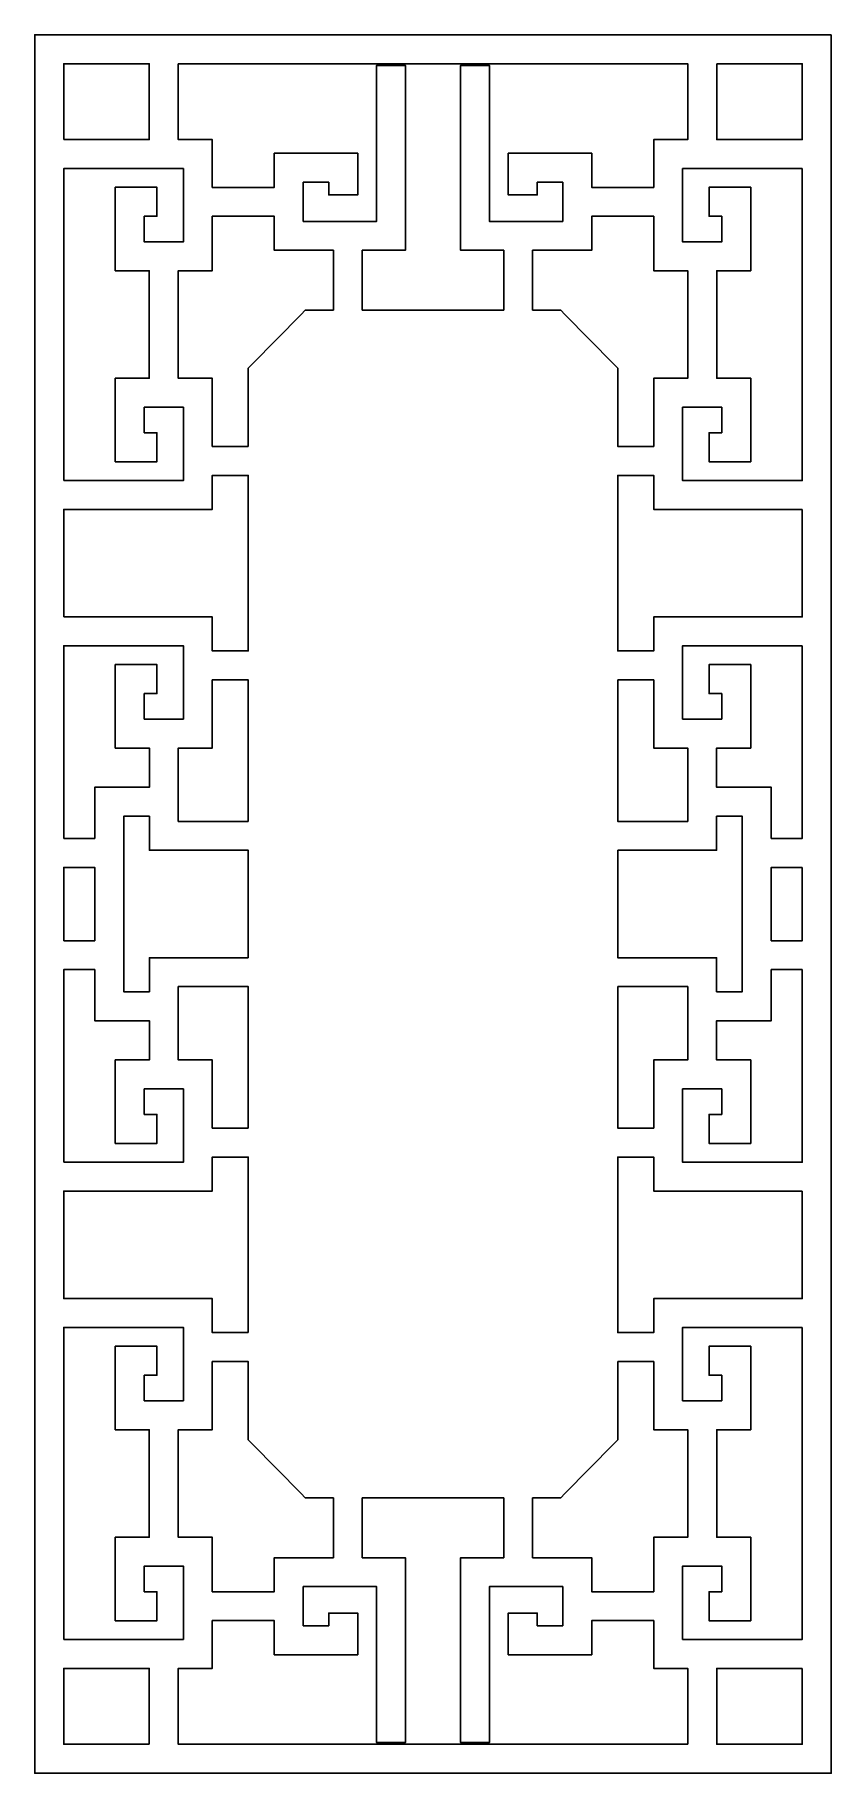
# Model space of a CAD drawing. Header units: centimetres. Extents: x 1.5 to 9.8, y -9 to 9.
import ezdxf

# ---------------------------------------------------------------- set-up
doc = ezdxf.new("R2010")
doc.units = ezdxf.units.CM
doc.header["$MEASUREMENT"] = 0
doc.layers.add('layer 1', color=7, linetype='Continuous')

msp = doc.modelspace()

# ---------------------------------------------------------------- linework, layer by layer
at = {"layer": 'layer 1', "color": 250}
for points, knots in [([(9.75096, 9.00077), (9.75096, 9.00077), (9.75096, 7.91474), (9.75096, 7.91474), (9.75096, 7.91474), (9.75096, 7.91474), (9.75096, 7.61589), (9.75096, 7.61589), (9.75096, 7.61589), (9.75096, 7.61589), (9.75096, 4.38518), (9.75096, 4.38518), (9.75096, 4.38518), (9.75096, 4.38518), (9.75096, 4.08634), (9.75096, 4.08634), (9.75096, 4.08634), (9.75096, 4.08634), (9.75096, 2.97335), (9.75096, 2.97335), (9.75096, 2.97335), (9.75096, 2.97335), (9.75096, 2.67451), (9.75096, 2.67451), (9.75096, 2.67451), (9.75096, 2.67451), (9.75096, -2.67396), (9.75096, -2.67396), (9.75096, -2.67396), (9.75096, -2.67396), (9.75096, -2.97281), (9.75096, -2.97281), (9.75096, -2.97281), (9.75096, -2.97281), (9.75096, -4.08579), (9.75096, -4.08579), (9.75096, -4.08579), (9.75096, -4.08579), (9.75096, -4.38464), (9.75096, -4.38464), (9.75096, -4.38464), (9.75096, -4.38464), (9.75096, -7.61535), (9.75096, -7.61535), (9.75096, -7.61535), (9.75096, -7.61535), (9.75096, -7.9142), (9.75096, -7.9142), (9.75096, -7.9142), (9.75096, -7.9142), (9.75096, -9.00021), (9.75096, -9.00021), (9.75096, -9.00021), (9.75096, -9.00021), (1.50051, -9.00021), (1.50051, -9.00021), (1.50051, -9.00021), (1.50051, -9.00021), (1.50051, 9.00077), (1.50051, 9.00077), (1.50051, 9.00077), (1.50051, 9.00077), (9.75096, 9.00077), (9.75096, 9.00077)], [0, 0, 0, 0, 0.05882353, 0.05882353, 0.05882353, 0.05882353, 0.11764706, 0.11764706, 0.11764706, 0.11764706, 0.17647059, 0.17647059, 0.17647059, 0.17647059, 0.23529412, 0.23529412, 0.23529412, 0.23529412, 0.29411765, 0.29411765, 0.29411765, 0.29411765, 0.35294118, 0.35294118, 0.35294118, 0.35294118, 0.41176471, 0.41176471, 0.41176471, 0.41176471, 0.47058824, 0.47058824, 0.47058824, 0.47058824, 0.52941176, 0.52941176, 0.52941176, 0.52941176, 0.58823529, 0.58823529, 0.58823529, 0.58823529, 0.64705882, 0.64705882, 0.64705882, 0.64705882, 0.70588235, 0.70588235, 0.70588235, 0.70588235, 0.76470588, 0.76470588, 0.76470588, 0.76470588, 0.82352941, 0.82352941, 0.82352941, 0.82352941, 0.88235294, 0.88235294, 0.88235294, 0.88235294, 1, 1, 1, 1]), ([(1.80053, 7.91476), (1.80053, 7.91476), (2.68735, 7.91476), (2.68735, 7.91476), (2.68735, 7.91476), (2.68735, 7.91476), (2.68735, 8.70076), (2.68735, 8.70076), (2.68735, 8.70076), (2.68735, 8.70076), (1.80053, 8.70076), (1.80053, 8.70076), (1.80053, 8.70076), (1.80053, 8.70076), (1.80053, 7.91476), (1.80053, 7.91476)], [0, 0, 0, 0, 0.2, 0.2, 0.2, 0.2, 0.4, 0.4, 0.4, 0.4, 0.6, 0.6, 0.6, 0.6, 1, 1, 1, 1]), ([(2.98737, 8.70076), (2.98737, 8.70076), (2.98737, 7.91476), (2.98737, 7.91476), (2.98737, 7.91476), (2.98737, 7.91476), (3.1903, 7.91476), (3.1903, 7.91476), (3.1903, 7.91476), (3.1903, 7.91476), (3.33971, 7.91476), (3.33971, 7.91476), (3.33971, 7.91476), (3.33971, 7.91476), (3.33972, 7.76534), (3.33972, 7.76534), (3.33972, 7.76534), (3.33972, 7.76534), (3.33972, 7.42063), (3.33972, 7.42063), (3.33972, 7.42063), (3.33972, 7.42063), (3.98152, 7.42063), (3.98152, 7.42063), (3.98152, 7.42063), (3.98152, 7.42063), (3.98152, 7.62416), (3.98152, 7.62416), (3.98152, 7.62416), (3.98152, 7.62416), (3.98152, 7.77417), (3.98152, 7.77417), (3.98152, 7.77417), (3.98152, 7.77417), (4.13153, 7.77417), (4.13153, 7.77417), (4.13153, 7.77417), (4.13153, 7.77417), (4.69627, 7.77417), (4.69627, 7.77417), (4.69627, 7.77417), (4.69627, 7.77417), (4.84628, 7.77417), (4.84628, 7.77417), (4.84628, 7.77417), (4.84628, 7.77417), (4.84628, 7.62416), (4.84628, 7.62416), (4.84628, 7.62416), (4.84628, 7.62416), (4.84628, 7.34179), (4.84628, 7.34179), (4.84628, 7.34179), (4.84628, 7.34179), (4.54626, 7.34179), (4.54626, 7.34179), (4.54626, 7.34179), (4.54626, 7.34179), (4.54626, 7.47415), (4.54626, 7.47415), (4.54626, 7.47415), (4.54626, 7.47415), (4.28154, 7.47415), (4.28154, 7.47415), (4.28154, 7.47415), (4.28154, 7.47415), (4.28154, 7.06767), (4.28154, 7.06767), (4.28154, 7.06767), (4.28154, 7.06767), (5.04099, 7.06767), (5.04099, 7.06767), (5.04099, 7.06767), (5.04099, 7.06767), (5.04098, 8.68305), (5.04098, 8.68305), (5.04098, 8.68305), (5.04098, 8.68305), (5.33983, 8.68305), (5.33983, 8.68305), (5.33983, 8.68305), (5.33983, 8.68305), (5.33983, 6.91825), (5.33983, 6.91825), (5.33983, 6.91825), (5.33983, 6.91825), (5.33983, 6.76883), (5.33983, 6.76883), (5.33983, 6.76883), (5.33983, 6.76883), (5.19041, 6.76883), (5.19041, 6.76883), (5.19041, 6.76883), (5.19041, 6.76883), (4.89275, 6.76883), (4.89275, 6.76883), (4.89275, 6.76883), (4.89275, 6.76883), (4.89276, 6.15061), (4.89276, 6.15061), (4.89276, 6.15061), (4.89276, 6.15061), (6.3587, 6.15061), (6.3587, 6.15061), (6.3587, 6.15061), (6.3587, 6.15061), (6.3587, 6.76883), (6.3587, 6.76883), (6.3587, 6.76883), (6.3587, 6.76883), (6.06105, 6.76883), (6.06105, 6.76883), (6.06105, 6.76883), (6.06105, 6.76883), (5.91162, 6.76883), (5.91162, 6.76883), (5.91162, 6.76883), (5.91162, 6.76883), (5.91163, 6.91825), (5.91163, 6.91825), (5.91163, 6.91825), (5.91163, 6.91825), (5.91163, 8.68305), (5.91163, 8.68305), (5.91163, 8.68305), (5.91163, 8.68305), (6.21048, 8.68305), (6.21048, 8.68305), (6.21048, 8.68305), (6.21048, 8.68305), (6.21047, 7.06767), (6.21047, 7.06767), (6.21047, 7.06767), (6.21047, 7.06767), (6.96991, 7.06767), (6.96991, 7.06767), (6.96991, 7.06767), (6.96991, 7.06767), (6.96991, 7.47415), (6.96991, 7.47415), (6.96991, 7.47415), (6.96991, 7.47415), (6.70519, 7.47415), (6.70519, 7.47415), (6.70519, 7.47415), (6.70519, 7.47415), (6.70519, 7.34179), (6.70519, 7.34179), (6.70519, 7.34179), (6.70519, 7.34179), (6.40518, 7.34179), (6.40518, 7.34179), (6.40518, 7.34179), (6.40518, 7.34179), (6.40518, 7.62416), (6.40518, 7.62416), (6.40518, 7.62416), (6.40518, 7.62416), (6.40518, 7.77417), (6.40518, 7.77417), (6.40518, 7.77417), (6.40518, 7.77417), (6.55518, 7.77417), (6.55518, 7.77417), (6.55518, 7.77417), (6.55518, 7.77417), (7.11992, 7.77417), (7.11992, 7.77417), (7.11992, 7.77417), (7.11992, 7.77417), (7.26993, 7.77417), (7.26993, 7.77417), (7.26993, 7.77417), (7.26993, 7.77417), (7.26993, 7.62416), (7.26993, 7.62416), (7.26993, 7.62416), (7.26993, 7.62416), (7.26993, 7.42063), (7.26993, 7.42063), (7.26993, 7.42063), (7.26993, 7.42063), (7.91175, 7.42063), (7.91175, 7.42063), (7.91175, 7.42063), (7.91175, 7.42063), (7.91175, 7.76533), (7.91175, 7.76533), (7.91175, 7.76533), (7.91175, 7.76533), (7.91175, 7.91475), (7.91175, 7.91475), (7.91175, 7.91475), (7.91175, 7.91475), (8.06117, 7.91475), (8.06117, 7.91475), (8.06117, 7.91475), (8.06117, 7.91475), (8.26411, 7.91475), (8.26411, 7.91475), (8.26411, 7.91475), (8.26411, 7.91475), (8.26411, 8.70076), (8.26411, 8.70076), (8.26411, 8.70076), (8.26411, 8.70076), (2.98737, 8.70076), (2.98737, 8.70076)], [0, 0, 0, 0, 0.01886792, 0.01886792, 0.01886792, 0.01886792, 0.03773585, 0.03773585, 0.03773585, 0.03773585, 0.05660377, 0.05660377, 0.05660377, 0.05660377, 0.0754717, 0.0754717, 0.0754717, 0.0754717, 0.09433962, 0.09433962, 0.09433962, 0.09433962, 0.11320755, 0.11320755, 0.11320755, 0.11320755, 0.13207547, 0.13207547, 0.13207547, 0.13207547, 0.1509434, 0.1509434, 0.1509434, 0.1509434, 0.16981132, 0.16981132, 0.16981132, 0.16981132, 0.18867925, 0.18867925, 0.18867925, 0.18867925, 0.20754717, 0.20754717, 0.20754717, 0.20754717, 0.22641509, 0.22641509, 0.22641509, 0.22641509, 0.24528302, 0.24528302, 0.24528302, 0.24528302, 0.26415094, 0.26415094, 0.26415094, 0.26415094, 0.28301887, 0.28301887, 0.28301887, 0.28301887, 0.30188679, 0.30188679, 0.30188679, 0.30188679, 0.32075472, 0.32075472, 0.32075472, 0.32075472, 0.33962264, 0.33962264, 0.33962264, 0.33962264, 0.35849057, 0.35849057, 0.35849057, 0.35849057, 0.37735849, 0.37735849, 0.37735849, 0.37735849, 0.39622642, 0.39622642, 0.39622642, 0.39622642, 0.41509434, 0.41509434, 0.41509434, 0.41509434, 0.43396226, 0.43396226, 0.43396226, 0.43396226, 0.45283019, 0.45283019, 0.45283019, 0.45283019, 0.47169811, 0.47169811, 0.47169811, 0.47169811, 0.49056604, 0.49056604, 0.49056604, 0.49056604, 0.50943396, 0.50943396, 0.50943396, 0.50943396, 0.52830189, 0.52830189, 0.52830189, 0.52830189, 0.54716981, 0.54716981, 0.54716981, 0.54716981, 0.56603774, 0.56603774, 0.56603774, 0.56603774, 0.58490566, 0.58490566, 0.58490566, 0.58490566, 0.60377358, 0.60377358, 0.60377358, 0.60377358, 0.62264151, 0.62264151, 0.62264151, 0.62264151, 0.64150943, 0.64150943, 0.64150943, 0.64150943, 0.66037736, 0.66037736, 0.66037736, 0.66037736, 0.67924528, 0.67924528, 0.67924528, 0.67924528, 0.69811321, 0.69811321, 0.69811321, 0.69811321, 0.71698113, 0.71698113, 0.71698113, 0.71698113, 0.73584906, 0.73584906, 0.73584906, 0.73584906, 0.75471698, 0.75471698, 0.75471698, 0.75471698, 0.77358491, 0.77358491, 0.77358491, 0.77358491, 0.79245283, 0.79245283, 0.79245283, 0.79245283, 0.81132075, 0.81132075, 0.81132075, 0.81132075, 0.83018868, 0.83018868, 0.83018868, 0.83018868, 0.8490566, 0.8490566, 0.8490566, 0.8490566, 0.86792453, 0.86792453, 0.86792453, 0.86792453, 0.88679245, 0.88679245, 0.88679245, 0.88679245, 0.90566038, 0.90566038, 0.90566038, 0.90566038, 0.9245283, 0.9245283, 0.9245283, 0.9245283, 0.94339623, 0.94339623, 0.94339623, 0.94339623, 0.96226415, 0.96226415, 0.96226415, 0.96226415, 1, 1, 1, 1]), ([(8.56413, 8.70076), (8.56413, 8.70076), (8.56413, 7.91475), (8.56413, 7.91475), (8.56413, 7.91475), (8.56413, 7.91475), (9.45094, 7.91474), (9.45094, 7.91474), (9.45094, 7.91474), (9.45094, 7.91474), (9.45094, 8.70076), (9.45094, 8.70076), (9.45094, 8.70076), (9.45094, 8.70076), (8.56413, 8.70076), (8.56413, 8.70076)], [0, 0, 0, 0, 0.2, 0.2, 0.2, 0.2, 0.4, 0.4, 0.4, 0.4, 0.6, 0.6, 0.6, 0.6, 1, 1, 1, 1]), ([(1.80053, 4.3852), (1.80053, 4.3852), (3.04088, 4.38519), (3.04088, 4.38519), (3.04088, 4.38519), (3.04088, 4.38519), (3.04088, 5.14463), (3.04088, 5.14463), (3.04088, 5.14463), (3.04088, 5.14463), (2.6344, 5.14463), (2.6344, 5.14463), (2.6344, 5.14463), (2.6344, 5.14463), (2.6344, 4.87991), (2.6344, 4.87991), (2.6344, 4.87991), (2.6344, 4.87991), (2.76676, 4.87991), (2.76676, 4.87991), (2.76676, 4.87991), (2.76676, 4.87991), (2.76676, 4.57989), (2.76676, 4.57989), (2.76676, 4.57989), (2.76676, 4.57989), (2.48439, 4.57989), (2.48439, 4.57989), (2.48439, 4.57989), (2.48439, 4.57989), (2.33438, 4.57989), (2.33438, 4.57989), (2.33438, 4.57989), (2.33438, 4.57989), (2.33438, 4.7299), (2.33438, 4.7299), (2.33438, 4.7299), (2.33438, 4.7299), (2.33438, 5.29464), (2.33438, 5.29464), (2.33438, 5.29464), (2.33438, 5.29464), (2.33438, 5.44465), (2.33438, 5.44465), (2.33438, 5.44465), (2.33438, 5.44465), (2.48439, 5.44465), (2.48439, 5.44465), (2.48439, 5.44465), (2.48439, 5.44465), (2.68735, 5.44465), (2.68735, 5.44465), (2.68735, 5.44465), (2.68735, 5.44465), (2.68735, 6.55646), (2.68735, 6.55646), (2.68735, 6.55646), (2.68735, 6.55646), (2.48439, 6.55646), (2.48439, 6.55646), (2.48439, 6.55646), (2.48439, 6.55646), (2.33438, 6.55646), (2.33438, 6.55646), (2.33438, 6.55646), (2.33438, 6.55646), (2.33438, 6.70647), (2.33438, 6.70647), (2.33438, 6.70647), (2.33438, 6.70647), (2.33438, 7.27121), (2.33438, 7.27121), (2.33438, 7.27121), (2.33438, 7.27121), (2.33438, 7.42121), (2.33438, 7.42121), (2.33438, 7.42121), (2.33438, 7.42121), (2.48439, 7.42121), (2.48439, 7.42121), (2.48439, 7.42121), (2.48439, 7.42121), (2.76676, 7.42121), (2.76676, 7.42121), (2.76676, 7.42121), (2.76676, 7.42121), (2.76676, 7.1212), (2.76676, 7.1212), (2.76676, 7.1212), (2.76676, 7.1212), (2.6344, 7.1212), (2.6344, 7.1212), (2.6344, 7.1212), (2.6344, 7.1212), (2.6344, 6.85648), (2.6344, 6.85648), (2.6344, 6.85648), (2.6344, 6.85648), (3.04088, 6.85648), (3.04088, 6.85648), (3.04088, 6.85648), (3.04088, 6.85648), (3.04088, 7.61592), (3.04088, 7.61592), (3.04088, 7.61592), (3.04088, 7.61592), (1.80053, 7.61591), (1.80053, 7.61591), (1.80053, 7.61591), (1.80053, 7.61591), (1.80053, 4.3852), (1.80053, 4.3852)], [0, 0, 0, 0, 0.03448276, 0.03448276, 0.03448276, 0.03448276, 0.06896552, 0.06896552, 0.06896552, 0.06896552, 0.10344828, 0.10344828, 0.10344828, 0.10344828, 0.13793103, 0.13793103, 0.13793103, 0.13793103, 0.17241379, 0.17241379, 0.17241379, 0.17241379, 0.20689655, 0.20689655, 0.20689655, 0.20689655, 0.24137931, 0.24137931, 0.24137931, 0.24137931, 0.27586207, 0.27586207, 0.27586207, 0.27586207, 0.31034483, 0.31034483, 0.31034483, 0.31034483, 0.34482759, 0.34482759, 0.34482759, 0.34482759, 0.37931034, 0.37931034, 0.37931034, 0.37931034, 0.4137931, 0.4137931, 0.4137931, 0.4137931, 0.44827586, 0.44827586, 0.44827586, 0.44827586, 0.48275862, 0.48275862, 0.48275862, 0.48275862, 0.51724138, 0.51724138, 0.51724138, 0.51724138, 0.55172414, 0.55172414, 0.55172414, 0.55172414, 0.5862069, 0.5862069, 0.5862069, 0.5862069, 0.62068966, 0.62068966, 0.62068966, 0.62068966, 0.65517241, 0.65517241, 0.65517241, 0.65517241, 0.68965517, 0.68965517, 0.68965517, 0.68965517, 0.72413793, 0.72413793, 0.72413793, 0.72413793, 0.75862069, 0.75862069, 0.75862069, 0.75862069, 0.79310345, 0.79310345, 0.79310345, 0.79310345, 0.82758621, 0.82758621, 0.82758621, 0.82758621, 0.86206897, 0.86206897, 0.86206897, 0.86206897, 0.89655172, 0.89655172, 0.89655172, 0.89655172, 0.93103448, 0.93103448, 0.93103448, 0.93103448, 1, 1, 1, 1]), ([(9.45094, 7.61589), (9.45094, 7.61589), (8.21059, 7.6159), (8.21059, 7.6159), (8.21059, 7.6159), (8.21059, 7.6159), (8.21058, 6.85646), (8.21058, 6.85646), (8.21058, 6.85646), (8.21058, 6.85646), (8.61707, 6.85646), (8.61707, 6.85646), (8.61707, 6.85646), (8.61707, 6.85646), (8.61707, 7.12118), (8.61707, 7.12118), (8.61707, 7.12118), (8.61707, 7.12118), (8.48471, 7.12118), (8.48471, 7.12118), (8.48471, 7.12118), (8.48471, 7.12118), (8.48471, 7.4212), (8.48471, 7.4212), (8.48471, 7.4212), (8.48471, 7.4212), (8.76708, 7.4212), (8.76708, 7.4212), (8.76708, 7.4212), (8.76708, 7.4212), (8.91709, 7.4212), (8.91709, 7.4212), (8.91709, 7.4212), (8.91709, 7.4212), (8.91709, 7.27119), (8.91709, 7.27119), (8.91709, 7.27119), (8.91709, 7.27119), (8.91709, 6.70646), (8.91709, 6.70646), (8.91709, 6.70646), (8.91709, 6.70646), (8.91709, 6.55645), (8.91709, 6.55645), (8.91709, 6.55645), (8.91709, 6.55645), (8.76708, 6.55645), (8.76708, 6.55645), (8.76708, 6.55645), (8.76708, 6.55645), (8.56413, 6.55645), (8.56413, 6.55645), (8.56413, 6.55645), (8.56413, 6.55645), (8.56413, 5.44464), (8.56413, 5.44464), (8.56413, 5.44464), (8.56413, 5.44464), (8.76708, 5.44464), (8.76708, 5.44464), (8.76708, 5.44464), (8.76708, 5.44464), (8.91709, 5.44464), (8.91709, 5.44464), (8.91709, 5.44464), (8.91709, 5.44464), (8.91709, 5.29463), (8.91709, 5.29463), (8.91709, 5.29463), (8.91709, 5.29463), (8.91709, 4.72989), (8.91709, 4.72989), (8.91709, 4.72989), (8.91709, 4.72989), (8.91709, 4.57988), (8.91709, 4.57988), (8.91709, 4.57988), (8.91709, 4.57988), (8.76708, 4.57988), (8.76708, 4.57988), (8.76708, 4.57988), (8.76708, 4.57988), (8.48471, 4.57988), (8.48471, 4.57988), (8.48471, 4.57988), (8.48471, 4.57988), (8.48471, 4.8799), (8.48471, 4.8799), (8.48471, 4.8799), (8.48471, 4.8799), (8.61707, 4.8799), (8.61707, 4.8799), (8.61707, 4.8799), (8.61707, 4.8799), (8.61707, 5.14462), (8.61707, 5.14462), (8.61707, 5.14462), (8.61707, 5.14462), (8.21058, 5.14462), (8.21058, 5.14462), (8.21058, 5.14462), (8.21058, 5.14462), (8.21059, 4.38518), (8.21059, 4.38518), (8.21059, 4.38518), (8.21059, 4.38518), (9.45094, 4.38518), (9.45094, 4.38518), (9.45094, 4.38518), (9.45094, 4.38518), (9.45094, 7.61589), (9.45094, 7.61589)], [0, 0, 0, 0, 0.03448276, 0.03448276, 0.03448276, 0.03448276, 0.06896552, 0.06896552, 0.06896552, 0.06896552, 0.10344828, 0.10344828, 0.10344828, 0.10344828, 0.13793103, 0.13793103, 0.13793103, 0.13793103, 0.17241379, 0.17241379, 0.17241379, 0.17241379, 0.20689655, 0.20689655, 0.20689655, 0.20689655, 0.24137931, 0.24137931, 0.24137931, 0.24137931, 0.27586207, 0.27586207, 0.27586207, 0.27586207, 0.31034483, 0.31034483, 0.31034483, 0.31034483, 0.34482759, 0.34482759, 0.34482759, 0.34482759, 0.37931034, 0.37931034, 0.37931034, 0.37931034, 0.4137931, 0.4137931, 0.4137931, 0.4137931, 0.44827586, 0.44827586, 0.44827586, 0.44827586, 0.48275862, 0.48275862, 0.48275862, 0.48275862, 0.51724138, 0.51724138, 0.51724138, 0.51724138, 0.55172414, 0.55172414, 0.55172414, 0.55172414, 0.5862069, 0.5862069, 0.5862069, 0.5862069, 0.62068966, 0.62068966, 0.62068966, 0.62068966, 0.65517241, 0.65517241, 0.65517241, 0.65517241, 0.68965517, 0.68965517, 0.68965517, 0.68965517, 0.72413793, 0.72413793, 0.72413793, 0.72413793, 0.75862069, 0.75862069, 0.75862069, 0.75862069, 0.79310345, 0.79310345, 0.79310345, 0.79310345, 0.82758621, 0.82758621, 0.82758621, 0.82758621, 0.86206897, 0.86206897, 0.86206897, 0.86206897, 0.89655172, 0.89655172, 0.89655172, 0.89655172, 0.93103448, 0.93103448, 0.93103448, 0.93103448, 1, 1, 1, 1]), ([(3.71151, 4.73872), (3.71151, 4.73872), (3.71151, 5.48594), (3.71151, 5.48594), (3.71151, 5.48594), (3.71151, 5.48594), (3.71151, 5.54717), (3.71151, 5.54717), (3.71151, 5.54717), (3.71151, 5.54717), (3.75428, 5.59083), (3.75428, 5.59083), (3.75428, 5.59083), (3.75428, 5.59083), (4.25858, 6.10549), (4.25858, 6.10549), (4.25858, 6.10549), (4.25858, 6.10549), (4.30279, 6.15061), (4.30279, 6.15061), (4.30279, 6.15061), (4.30279, 6.15061), (4.36523, 6.15061), (4.36523, 6.15061), (4.36523, 6.15061), (4.36523, 6.15061), (4.59391, 6.15061), (4.59391, 6.15061), (4.59391, 6.15061), (4.59391, 6.15061), (4.5939, 6.76882), (4.5939, 6.76882), (4.5939, 6.76882), (4.5939, 6.76882), (4.13153, 6.76882), (4.13153, 6.76882), (4.13153, 6.76882), (4.13153, 6.76882), (3.98152, 6.76881), (3.98152, 6.76881), (3.98152, 6.76881), (3.98152, 6.76881), (3.98152, 6.91824), (3.98152, 6.91824), (3.98152, 6.91824), (3.98152, 6.91824), (3.98152, 7.12178), (3.98152, 7.12178), (3.98152, 7.12178), (3.98152, 7.12178), (3.33973, 7.12178), (3.33973, 7.12178), (3.33973, 7.12178), (3.33973, 7.12178), (3.33973, 6.70647), (3.33973, 6.70647), (3.33973, 6.70647), (3.33973, 6.70647), (3.33973, 6.55646), (3.33973, 6.55646), (3.33973, 6.55646), (3.33973, 6.55646), (3.19031, 6.55646), (3.19031, 6.55646), (3.19031, 6.55646), (3.19031, 6.55646), (2.98737, 6.55646), (2.98737, 6.55646), (2.98737, 6.55646), (2.98737, 6.55646), (2.98737, 5.44465), (2.98737, 5.44465), (2.98737, 5.44465), (2.98737, 5.44465), (3.19031, 5.44465), (3.19031, 5.44465), (3.19031, 5.44465), (3.19031, 5.44465), (3.33973, 5.44465), (3.33973, 5.44465), (3.33973, 5.44465), (3.33973, 5.44465), (3.33973, 5.29464), (3.33973, 5.29464), (3.33973, 5.29464), (3.33973, 5.29464), (3.33972, 4.73872), (3.33972, 4.73872), (3.33972, 4.73872), (3.33972, 4.73872), (3.71151, 4.73872), (3.71151, 4.73872)], [0, 0, 0, 0, 0.04166667, 0.04166667, 0.04166667, 0.04166667, 0.08333333, 0.08333333, 0.08333333, 0.08333333, 0.125, 0.125, 0.125, 0.125, 0.16666667, 0.16666667, 0.16666667, 0.16666667, 0.20833333, 0.20833333, 0.20833333, 0.20833333, 0.25, 0.25, 0.25, 0.25, 0.29166667, 0.29166667, 0.29166667, 0.29166667, 0.33333333, 0.33333333, 0.33333333, 0.33333333, 0.375, 0.375, 0.375, 0.375, 0.41666667, 0.41666667, 0.41666667, 0.41666667, 0.45833333, 0.45833333, 0.45833333, 0.45833333, 0.5, 0.5, 0.5, 0.5, 0.54166667, 0.54166667, 0.54166667, 0.54166667, 0.58333333, 0.58333333, 0.58333333, 0.58333333, 0.625, 0.625, 0.625, 0.625, 0.66666667, 0.66666667, 0.66666667, 0.66666667, 0.70833333, 0.70833333, 0.70833333, 0.70833333, 0.75, 0.75, 0.75, 0.75, 0.79166667, 0.79166667, 0.79166667, 0.79166667, 0.83333333, 0.83333333, 0.83333333, 0.83333333, 0.875, 0.875, 0.875, 0.875, 0.91666667, 0.91666667, 0.91666667, 0.91666667, 1, 1, 1, 1]), ([(6.65754, 6.15061), (6.65754, 6.15061), (6.88624, 6.15061), (6.88624, 6.15061), (6.88624, 6.15061), (6.88624, 6.15061), (6.94868, 6.15061), (6.94868, 6.15061), (6.94868, 6.15061), (6.94868, 6.15061), (6.99289, 6.10549), (6.99289, 6.10549), (6.99289, 6.10549), (6.99289, 6.10549), (7.49718, 5.59083), (7.49718, 5.59083), (7.49718, 5.59083), (7.49718, 5.59083), (7.53996, 5.54717), (7.53996, 5.54717), (7.53996, 5.54717), (7.53996, 5.54717), (7.53996, 5.48594), (7.53996, 5.48594), (7.53996, 5.48594), (7.53996, 5.48594), (7.53996, 4.73872), (7.53996, 4.73872), (7.53996, 4.73872), (7.53996, 4.73872), (7.91175, 4.73872), (7.91175, 4.73872), (7.91175, 4.73872), (7.91175, 4.73872), (7.91174, 5.29463), (7.91174, 5.29463), (7.91174, 5.29463), (7.91174, 5.29463), (7.91173, 5.44464), (7.91173, 5.44464), (7.91173, 5.44464), (7.91173, 5.44464), (8.06116, 5.44464), (8.06116, 5.44464), (8.06116, 5.44464), (8.06116, 5.44464), (8.26411, 5.44464), (8.26411, 5.44464), (8.26411, 5.44464), (8.26411, 5.44464), (8.26411, 6.55645), (8.26411, 6.55645), (8.26411, 6.55645), (8.26411, 6.55645), (8.06116, 6.55645), (8.06116, 6.55645), (8.06116, 6.55645), (8.06116, 6.55645), (7.91173, 6.55645), (7.91173, 6.55645), (7.91173, 6.55645), (7.91173, 6.55645), (7.91174, 6.70646), (7.91174, 6.70646), (7.91174, 6.70646), (7.91174, 6.70646), (7.91174, 7.12178), (7.91174, 7.12178), (7.91174, 7.12178), (7.91174, 7.12178), (7.26993, 7.12178), (7.26993, 7.12178), (7.26993, 7.12178), (7.26993, 7.12178), (7.26993, 6.91824), (7.26993, 6.91824), (7.26993, 6.91824), (7.26993, 6.91824), (7.26993, 6.76881), (7.26993, 6.76881), (7.26993, 6.76881), (7.26993, 6.76881), (7.11992, 6.76882), (7.11992, 6.76882), (7.11992, 6.76882), (7.11992, 6.76882), (6.65755, 6.76882), (6.65755, 6.76882), (6.65755, 6.76882), (6.65755, 6.76882), (6.65754, 6.15061), (6.65754, 6.15061)], [0, 0, 0, 0, 0.04166667, 0.04166667, 0.04166667, 0.04166667, 0.08333333, 0.08333333, 0.08333333, 0.08333333, 0.125, 0.125, 0.125, 0.125, 0.16666667, 0.16666667, 0.16666667, 0.16666667, 0.20833333, 0.20833333, 0.20833333, 0.20833333, 0.25, 0.25, 0.25, 0.25, 0.29166667, 0.29166667, 0.29166667, 0.29166667, 0.33333333, 0.33333333, 0.33333333, 0.33333333, 0.375, 0.375, 0.375, 0.375, 0.41666667, 0.41666667, 0.41666667, 0.41666667, 0.45833333, 0.45833333, 0.45833333, 0.45833333, 0.5, 0.5, 0.5, 0.5, 0.54166667, 0.54166667, 0.54166667, 0.54166667, 0.58333333, 0.58333333, 0.58333333, 0.58333333, 0.625, 0.625, 0.625, 0.625, 0.66666667, 0.66666667, 0.66666667, 0.66666667, 0.70833333, 0.70833333, 0.70833333, 0.70833333, 0.75, 0.75, 0.75, 0.75, 0.79166667, 0.79166667, 0.79166667, 0.79166667, 0.83333333, 0.83333333, 0.83333333, 0.83333333, 0.875, 0.875, 0.875, 0.875, 0.91666667, 0.91666667, 0.91666667, 0.91666667, 1, 1, 1, 1]), ([(1.80053, 2.97336), (1.80053, 2.97336), (3.1903, 2.97337), (3.1903, 2.97337), (3.1903, 2.97337), (3.1903, 2.97337), (3.33971, 2.97337), (3.33971, 2.97337), (3.33971, 2.97337), (3.33971, 2.97337), (3.33972, 2.82394), (3.33972, 2.82394), (3.33972, 2.82394), (3.33972, 2.82394), (3.33972, 2.62097), (3.33972, 2.62097), (3.33972, 2.62097), (3.33972, 2.62097), (3.71151, 2.62097), (3.71151, 2.62097), (3.71151, 2.62097), (3.71151, 2.62097), (3.71151, 4.43871), (3.71151, 4.43871), (3.71151, 4.43871), (3.71151, 4.43871), (3.33972, 4.43871), (3.33972, 4.43871), (3.33972, 4.43871), (3.33972, 4.43871), (3.33972, 4.23577), (3.33972, 4.23577), (3.33972, 4.23577), (3.33972, 4.23577), (3.33971, 4.08634), (3.33971, 4.08634), (3.33971, 4.08634), (3.33971, 4.08634), (3.1903, 4.08635), (3.1903, 4.08635), (3.1903, 4.08635), (3.1903, 4.08635), (1.80053, 4.08635), (1.80053, 4.08635), (1.80053, 4.08635), (1.80053, 4.08635), (1.80053, 2.97336), (1.80053, 2.97336)], [0, 0, 0, 0, 0.07692308, 0.07692308, 0.07692308, 0.07692308, 0.15384615, 0.15384615, 0.15384615, 0.15384615, 0.23076923, 0.23076923, 0.23076923, 0.23076923, 0.30769231, 0.30769231, 0.30769231, 0.30769231, 0.38461538, 0.38461538, 0.38461538, 0.38461538, 0.46153846, 0.46153846, 0.46153846, 0.46153846, 0.53846154, 0.53846154, 0.53846154, 0.53846154, 0.61538462, 0.61538462, 0.61538462, 0.61538462, 0.69230769, 0.69230769, 0.69230769, 0.69230769, 0.76923077, 0.76923077, 0.76923077, 0.76923077, 0.84615385, 0.84615385, 0.84615385, 0.84615385, 1, 1, 1, 1]), ([(9.45094, 4.08634), (9.45094, 4.08634), (8.06117, 4.08633), (8.06117, 4.08633), (8.06117, 4.08633), (8.06117, 4.08633), (7.91175, 4.08632), (7.91175, 4.08632), (7.91175, 4.08632), (7.91175, 4.08632), (7.91175, 4.23575), (7.91175, 4.23575), (7.91175, 4.23575), (7.91175, 4.23575), (7.91175, 4.43871), (7.91175, 4.43871), (7.91175, 4.43871), (7.91175, 4.43871), (7.53996, 4.43871), (7.53996, 4.43871), (7.53996, 4.43871), (7.53996, 4.43871), (7.53996, 2.62097), (7.53996, 2.62097), (7.53996, 2.62097), (7.53996, 2.62097), (7.91175, 2.62097), (7.91175, 2.62097), (7.91175, 2.62097), (7.91175, 2.62097), (7.91175, 2.82394), (7.91175, 2.82394), (7.91175, 2.82394), (7.91175, 2.82394), (7.91175, 2.97336), (7.91175, 2.97336), (7.91175, 2.97336), (7.91175, 2.97336), (8.06117, 2.97336), (8.06117, 2.97336), (8.06117, 2.97336), (8.06117, 2.97336), (9.45094, 2.97335), (9.45094, 2.97335), (9.45094, 2.97335), (9.45094, 2.97335), (9.45094, 4.08634), (9.45094, 4.08634)], [0, 0, 0, 0, 0.07692308, 0.07692308, 0.07692308, 0.07692308, 0.15384615, 0.15384615, 0.15384615, 0.15384615, 0.23076923, 0.23076923, 0.23076923, 0.23076923, 0.30769231, 0.30769231, 0.30769231, 0.30769231, 0.38461538, 0.38461538, 0.38461538, 0.38461538, 0.46153846, 0.46153846, 0.46153846, 0.46153846, 0.53846154, 0.53846154, 0.53846154, 0.53846154, 0.61538462, 0.61538462, 0.61538462, 0.61538462, 0.69230769, 0.69230769, 0.69230769, 0.69230769, 0.76923077, 0.76923077, 0.76923077, 0.76923077, 0.84615385, 0.84615385, 0.84615385, 0.84615385, 1, 1, 1, 1]), ([(1.80053, 0.67973), (1.80053, 0.67973), (2.1226, 0.67973), (2.1226, 0.67973), (2.1226, 0.67973), (2.1226, 0.67973), (2.1226, 1.05916), (2.1226, 1.05916), (2.1226, 1.05916), (2.1226, 1.05916), (2.1226, 1.20917), (2.1226, 1.20917), (2.1226, 1.20917), (2.1226, 1.20917), (2.27261, 1.20917), (2.27261, 1.20917), (2.27261, 1.20917), (2.27261, 1.20917), (2.68793, 1.20917), (2.68793, 1.20917), (2.68793, 1.20917), (2.68793, 1.20917), (2.68792, 1.61506), (2.68792, 1.61506), (2.68792, 1.61506), (2.68792, 1.61506), (2.48439, 1.61506), (2.48439, 1.61506), (2.48439, 1.61506), (2.48439, 1.61506), (2.33438, 1.61506), (2.33438, 1.61506), (2.33438, 1.61506), (2.33438, 1.61506), (2.33438, 1.76507), (2.33438, 1.76507), (2.33438, 1.76507), (2.33438, 1.76507), (2.33438, 2.3298), (2.33438, 2.3298), (2.33438, 2.3298), (2.33438, 2.3298), (2.33438, 2.47981), (2.33438, 2.47981), (2.33438, 2.47981), (2.33438, 2.47981), (2.48439, 2.47981), (2.48439, 2.47981), (2.48439, 2.47981), (2.48439, 2.47981), (2.76676, 2.47981), (2.76676, 2.47981), (2.76676, 2.47981), (2.76676, 2.47981), (2.76676, 2.17979), (2.76676, 2.17979), (2.76676, 2.17979), (2.76676, 2.17979), (2.6344, 2.17979), (2.6344, 2.17979), (2.6344, 2.17979), (2.6344, 2.17979), (2.6344, 1.91507), (2.6344, 1.91507), (2.6344, 1.91507), (2.6344, 1.91507), (3.04088, 1.91507), (3.04088, 1.91507), (3.04088, 1.91507), (3.04088, 1.91507), (3.04088, 2.67452), (3.04088, 2.67452), (3.04088, 2.67452), (3.04088, 2.67452), (1.80053, 2.67451), (1.80053, 2.67451), (1.80053, 2.67451), (1.80053, 2.67451), (1.80053, 0.67973), (1.80053, 0.67973)], [0, 0, 0, 0, 0.04761905, 0.04761905, 0.04761905, 0.04761905, 0.0952381, 0.0952381, 0.0952381, 0.0952381, 0.14285714, 0.14285714, 0.14285714, 0.14285714, 0.19047619, 0.19047619, 0.19047619, 0.19047619, 0.23809524, 0.23809524, 0.23809524, 0.23809524, 0.28571429, 0.28571429, 0.28571429, 0.28571429, 0.33333333, 0.33333333, 0.33333333, 0.33333333, 0.38095238, 0.38095238, 0.38095238, 0.38095238, 0.42857143, 0.42857143, 0.42857143, 0.42857143, 0.47619048, 0.47619048, 0.47619048, 0.47619048, 0.52380952, 0.52380952, 0.52380952, 0.52380952, 0.57142857, 0.57142857, 0.57142857, 0.57142857, 0.61904762, 0.61904762, 0.61904762, 0.61904762, 0.66666667, 0.66666667, 0.66666667, 0.66666667, 0.71428571, 0.71428571, 0.71428571, 0.71428571, 0.76190476, 0.76190476, 0.76190476, 0.76190476, 0.80952381, 0.80952381, 0.80952381, 0.80952381, 0.85714286, 0.85714286, 0.85714286, 0.85714286, 0.9047619, 0.9047619, 0.9047619, 0.9047619, 1, 1, 1, 1]), ([(9.45094, 2.67451), (9.45094, 2.67451), (8.21059, 2.67451), (8.21059, 2.67451), (8.21059, 2.67451), (8.21059, 2.67451), (8.21058, 1.91507), (8.21058, 1.91507), (8.21058, 1.91507), (8.21058, 1.91507), (8.61707, 1.91507), (8.61707, 1.91507), (8.61707, 1.91507), (8.61707, 1.91507), (8.61707, 2.17979), (8.61707, 2.17979), (8.61707, 2.17979), (8.61707, 2.17979), (8.48471, 2.17979), (8.48471, 2.17979), (8.48471, 2.17979), (8.48471, 2.17979), (8.48471, 2.4798), (8.48471, 2.4798), (8.48471, 2.4798), (8.48471, 2.4798), (8.76708, 2.4798), (8.76708, 2.4798), (8.76708, 2.4798), (8.76708, 2.4798), (8.91709, 2.4798), (8.91709, 2.4798), (8.91709, 2.4798), (8.91709, 2.4798), (8.91709, 2.32979), (8.91709, 2.32979), (8.91709, 2.32979), (8.91709, 2.32979), (8.91709, 1.76506), (8.91709, 1.76506), (8.91709, 1.76506), (8.91709, 1.76506), (8.91709, 1.61505), (8.91709, 1.61505), (8.91709, 1.61505), (8.91709, 1.61505), (8.76708, 1.61505), (8.76708, 1.61505), (8.76708, 1.61505), (8.76708, 1.61505), (8.56355, 1.61505), (8.56355, 1.61505), (8.56355, 1.61505), (8.56355, 1.61505), (8.56354, 1.20916), (8.56354, 1.20916), (8.56354, 1.20916), (8.56354, 1.20916), (8.97886, 1.20916), (8.97886, 1.20916), (8.97886, 1.20916), (8.97886, 1.20916), (9.12887, 1.20916), (9.12887, 1.20916), (9.12887, 1.20916), (9.12887, 1.20916), (9.12887, 1.05915), (9.12887, 1.05915), (9.12887, 1.05915), (9.12887, 1.05915), (9.12887, 0.67972), (9.12887, 0.67972), (9.12887, 0.67972), (9.12887, 0.67972), (9.45094, 0.67972), (9.45094, 0.67972), (9.45094, 0.67972), (9.45094, 0.67972), (9.45094, 2.67451), (9.45094, 2.67451)], [0, 0, 0, 0, 0.04761905, 0.04761905, 0.04761905, 0.04761905, 0.0952381, 0.0952381, 0.0952381, 0.0952381, 0.14285714, 0.14285714, 0.14285714, 0.14285714, 0.19047619, 0.19047619, 0.19047619, 0.19047619, 0.23809524, 0.23809524, 0.23809524, 0.23809524, 0.28571429, 0.28571429, 0.28571429, 0.28571429, 0.33333333, 0.33333333, 0.33333333, 0.33333333, 0.38095238, 0.38095238, 0.38095238, 0.38095238, 0.42857143, 0.42857143, 0.42857143, 0.42857143, 0.47619048, 0.47619048, 0.47619048, 0.47619048, 0.52380952, 0.52380952, 0.52380952, 0.52380952, 0.57142857, 0.57142857, 0.57142857, 0.57142857, 0.61904762, 0.61904762, 0.61904762, 0.61904762, 0.66666667, 0.66666667, 0.66666667, 0.66666667, 0.71428571, 0.71428571, 0.71428571, 0.71428571, 0.76190476, 0.76190476, 0.76190476, 0.76190476, 0.80952381, 0.80952381, 0.80952381, 0.80952381, 0.85714286, 0.85714286, 0.85714286, 0.85714286, 0.9047619, 0.9047619, 0.9047619, 0.9047619, 1, 1, 1, 1]), ([(3.71151, 0.85563), (3.71151, 0.85563), (3.71151, 2.32095), (3.71151, 2.32095), (3.71151, 2.32095), (3.71151, 2.32095), (3.33972, 2.32095), (3.33972, 2.32095), (3.33972, 2.32095), (3.33972, 2.32095), (3.33973, 1.76507), (3.33973, 1.76507), (3.33973, 1.76507), (3.33973, 1.76507), (3.33973, 1.61506), (3.33973, 1.61506), (3.33973, 1.61506), (3.33973, 1.61506), (3.19031, 1.61506), (3.19031, 1.61506), (3.19031, 1.61506), (3.19031, 1.61506), (2.98677, 1.61506), (2.98677, 1.61506), (2.98677, 1.61506), (2.98677, 1.61506), (2.98678, 0.85562), (2.98678, 0.85562), (2.98678, 0.85562), (2.98678, 0.85562), (3.71151, 0.85563), (3.71151, 0.85563)], [0, 0, 0, 0, 0.11111111, 0.11111111, 0.11111111, 0.11111111, 0.22222222, 0.22222222, 0.22222222, 0.22222222, 0.33333333, 0.33333333, 0.33333333, 0.33333333, 0.44444444, 0.44444444, 0.44444444, 0.44444444, 0.55555556, 0.55555556, 0.55555556, 0.55555556, 0.66666667, 0.66666667, 0.66666667, 0.66666667, 0.77777778, 0.77777778, 0.77777778, 0.77777778, 1, 1, 1, 1]), ([(7.53996, 2.32095), (7.53996, 2.32095), (7.53996, 0.85562), (7.53996, 0.85562), (7.53996, 0.85562), (7.53996, 0.85562), (8.26469, 0.85561), (8.26469, 0.85561), (8.26469, 0.85561), (8.26469, 0.85561), (8.2647, 1.61505), (8.2647, 1.61505), (8.2647, 1.61505), (8.2647, 1.61505), (8.06116, 1.61505), (8.06116, 1.61505), (8.06116, 1.61505), (8.06116, 1.61505), (7.91173, 1.61505), (7.91173, 1.61505), (7.91173, 1.61505), (7.91173, 1.61505), (7.91174, 1.76506), (7.91174, 1.76506), (7.91174, 1.76506), (7.91174, 1.76506), (7.91175, 2.32095), (7.91175, 2.32095), (7.91175, 2.32095), (7.91175, 2.32095), (7.53996, 2.32095), (7.53996, 2.32095)], [0, 0, 0, 0, 0.11111111, 0.11111111, 0.11111111, 0.11111111, 0.22222222, 0.22222222, 0.22222222, 0.22222222, 0.33333333, 0.33333333, 0.33333333, 0.33333333, 0.44444444, 0.44444444, 0.44444444, 0.44444444, 0.55555556, 0.55555556, 0.55555556, 0.55555556, 0.66666667, 0.66666667, 0.66666667, 0.66666667, 0.77777778, 0.77777778, 0.77777778, 0.77777778, 1, 1, 1, 1]), ([(3.71151, -0.55622), (3.71151, -0.55622), (3.71151, 0.55678), (3.71151, 0.55678), (3.71151, 0.55678), (3.71151, 0.55678), (2.83735, 0.55677), (2.83735, 0.55677), (2.83735, 0.55677), (2.83735, 0.55677), (2.68793, 0.55677), (2.68793, 0.55677), (2.68793, 0.55677), (2.68793, 0.55677), (2.68793, 0.7062), (2.68793, 0.7062), (2.68793, 0.7062), (2.68793, 0.7062), (2.68793, 0.90915), (2.68793, 0.90915), (2.68793, 0.90915), (2.68793, 0.90915), (2.42262, 0.90915), (2.42262, 0.90915), (2.42262, 0.90915), (2.42262, 0.90915), (2.42262, -0.90859), (2.42262, -0.90859), (2.42262, -0.90859), (2.42262, -0.90859), (2.68793, -0.90859), (2.68793, -0.90859), (2.68793, -0.90859), (2.68793, -0.90859), (2.68793, -0.70564), (2.68793, -0.70564), (2.68793, -0.70564), (2.68793, -0.70564), (2.68793, -0.5562), (2.68793, -0.5562), (2.68793, -0.5562), (2.68793, -0.5562), (2.83735, -0.55621), (2.83735, -0.55621), (2.83735, -0.55621), (2.83735, -0.55621), (3.71151, -0.55622), (3.71151, -0.55622)], [0, 0, 0, 0, 0.07692308, 0.07692308, 0.07692308, 0.07692308, 0.15384615, 0.15384615, 0.15384615, 0.15384615, 0.23076923, 0.23076923, 0.23076923, 0.23076923, 0.30769231, 0.30769231, 0.30769231, 0.30769231, 0.38461538, 0.38461538, 0.38461538, 0.38461538, 0.46153846, 0.46153846, 0.46153846, 0.46153846, 0.53846154, 0.53846154, 0.53846154, 0.53846154, 0.61538462, 0.61538462, 0.61538462, 0.61538462, 0.69230769, 0.69230769, 0.69230769, 0.69230769, 0.76923077, 0.76923077, 0.76923077, 0.76923077, 0.84615385, 0.84615385, 0.84615385, 0.84615385, 1, 1, 1, 1]), ([(7.53996, 0.55677), (7.53996, 0.55677), (7.53996, -0.55623), (7.53996, -0.55623), (7.53996, -0.55623), (7.53996, -0.55623), (8.41412, -0.55622), (8.41412, -0.55622), (8.41412, -0.55622), (8.41412, -0.55622), (8.56353, -0.55621), (8.56353, -0.55621), (8.56353, -0.55621), (8.56353, -0.55621), (8.56354, -0.70564), (8.56354, -0.70564), (8.56354, -0.70564), (8.56354, -0.70564), (8.56354, -0.9086), (8.56354, -0.9086), (8.56354, -0.9086), (8.56354, -0.9086), (8.82885, -0.9086), (8.82885, -0.9086), (8.82885, -0.9086), (8.82885, -0.9086), (8.82885, 0.90914), (8.82885, 0.90914), (8.82885, 0.90914), (8.82885, 0.90914), (8.56354, 0.90914), (8.56354, 0.90914), (8.56354, 0.90914), (8.56354, 0.90914), (8.56354, 0.70619), (8.56354, 0.70619), (8.56354, 0.70619), (8.56354, 0.70619), (8.56353, 0.55677), (8.56353, 0.55677), (8.56353, 0.55677), (8.56353, 0.55677), (8.41412, 0.55677), (8.41412, 0.55677), (8.41412, 0.55677), (8.41412, 0.55677), (7.53996, 0.55677), (7.53996, 0.55677)], [0, 0, 0, 0, 0.07692308, 0.07692308, 0.07692308, 0.07692308, 0.15384615, 0.15384615, 0.15384615, 0.15384615, 0.23076923, 0.23076923, 0.23076923, 0.23076923, 0.30769231, 0.30769231, 0.30769231, 0.30769231, 0.38461538, 0.38461538, 0.38461538, 0.38461538, 0.46153846, 0.46153846, 0.46153846, 0.46153846, 0.53846154, 0.53846154, 0.53846154, 0.53846154, 0.61538462, 0.61538462, 0.61538462, 0.61538462, 0.69230769, 0.69230769, 0.69230769, 0.69230769, 0.76923077, 0.76923077, 0.76923077, 0.76923077, 0.84615385, 0.84615385, 0.84615385, 0.84615385, 1, 1, 1, 1]), ([(1.80053, -0.37972), (1.80053, -0.37972), (2.1226, -0.37973), (2.1226, -0.37973), (2.1226, -0.37973), (2.1226, -0.37973), (2.1226, 0.37971), (2.1226, 0.37971), (2.1226, 0.37971), (2.1226, 0.37971), (1.80053, 0.37971), (1.80053, 0.37971), (1.80053, 0.37971), (1.80053, 0.37971), (1.80053, -0.37972), (1.80053, -0.37972)], [0, 0, 0, 0, 0.2, 0.2, 0.2, 0.2, 0.4, 0.4, 0.4, 0.4, 0.6, 0.6, 0.6, 0.6, 1, 1, 1, 1]), ([(9.45094, 0.3797), (9.45094, 0.3797), (9.12887, 0.3797), (9.12887, 0.3797), (9.12887, 0.3797), (9.12887, 0.3797), (9.12887, -0.37974), (9.12887, -0.37974), (9.12887, -0.37974), (9.12887, -0.37974), (9.45094, -0.37973), (9.45094, -0.37973), (9.45094, -0.37973), (9.45094, -0.37973), (9.45094, 0.3797), (9.45094, 0.3797)], [0, 0, 0, 0, 0.2, 0.2, 0.2, 0.2, 0.4, 0.4, 0.4, 0.4, 0.6, 0.6, 0.6, 0.6, 1, 1, 1, 1]), ([(1.80053, -2.67395), (1.80053, -2.67395), (3.04088, -2.67396), (3.04088, -2.67396), (3.04088, -2.67396), (3.04088, -2.67396), (3.04088, -1.91451), (3.04088, -1.91451), (3.04088, -1.91451), (3.04088, -1.91451), (2.6344, -1.91451), (2.6344, -1.91451), (2.6344, -1.91451), (2.6344, -1.91451), (2.6344, -2.17923), (2.6344, -2.17923), (2.6344, -2.17923), (2.6344, -2.17923), (2.76676, -2.17923), (2.76676, -2.17923), (2.76676, -2.17923), (2.76676, -2.17923), (2.76676, -2.47925), (2.76676, -2.47925), (2.76676, -2.47925), (2.76676, -2.47925), (2.48439, -2.47925), (2.48439, -2.47925), (2.48439, -2.47925), (2.48439, -2.47925), (2.33438, -2.47925), (2.33438, -2.47925), (2.33438, -2.47925), (2.33438, -2.47925), (2.33438, -2.32924), (2.33438, -2.32924), (2.33438, -2.32924), (2.33438, -2.32924), (2.33438, -1.76451), (2.33438, -1.76451), (2.33438, -1.76451), (2.33438, -1.76451), (2.33438, -1.6145), (2.33438, -1.6145), (2.33438, -1.6145), (2.33438, -1.6145), (2.48439, -1.6145), (2.48439, -1.6145), (2.48439, -1.6145), (2.48439, -1.6145), (2.68792, -1.6145), (2.68792, -1.6145), (2.68792, -1.6145), (2.68792, -1.6145), (2.68793, -1.20861), (2.68793, -1.20861), (2.68793, -1.20861), (2.68793, -1.20861), (2.27261, -1.20861), (2.27261, -1.20861), (2.27261, -1.20861), (2.27261, -1.20861), (2.1226, -1.20861), (2.1226, -1.20861), (2.1226, -1.20861), (2.1226, -1.20861), (2.1226, -1.0586), (2.1226, -1.0586), (2.1226, -1.0586), (2.1226, -1.0586), (2.1226, -0.67857), (2.1226, -0.67857), (2.1226, -0.67857), (2.1226, -0.67857), (1.80053, -0.67857), (1.80053, -0.67857), (1.80053, -0.67857), (1.80053, -0.67857), (1.80053, -2.67395), (1.80053, -2.67395)], [0, 0, 0, 0, 0.04761905, 0.04761905, 0.04761905, 0.04761905, 0.0952381, 0.0952381, 0.0952381, 0.0952381, 0.14285714, 0.14285714, 0.14285714, 0.14285714, 0.19047619, 0.19047619, 0.19047619, 0.19047619, 0.23809524, 0.23809524, 0.23809524, 0.23809524, 0.28571429, 0.28571429, 0.28571429, 0.28571429, 0.33333333, 0.33333333, 0.33333333, 0.33333333, 0.38095238, 0.38095238, 0.38095238, 0.38095238, 0.42857143, 0.42857143, 0.42857143, 0.42857143, 0.47619048, 0.47619048, 0.47619048, 0.47619048, 0.52380952, 0.52380952, 0.52380952, 0.52380952, 0.57142857, 0.57142857, 0.57142857, 0.57142857, 0.61904762, 0.61904762, 0.61904762, 0.61904762, 0.66666667, 0.66666667, 0.66666667, 0.66666667, 0.71428571, 0.71428571, 0.71428571, 0.71428571, 0.76190476, 0.76190476, 0.76190476, 0.76190476, 0.80952381, 0.80952381, 0.80952381, 0.80952381, 0.85714286, 0.85714286, 0.85714286, 0.85714286, 0.9047619, 0.9047619, 0.9047619, 0.9047619, 1, 1, 1, 1]), ([(9.45094, -0.67857), (9.45094, -0.67857), (9.12887, -0.67858), (9.12887, -0.67858), (9.12887, -0.67858), (9.12887, -0.67858), (9.12887, -1.0586), (9.12887, -1.0586), (9.12887, -1.0586), (9.12887, -1.0586), (9.12887, -1.20861), (9.12887, -1.20861), (9.12887, -1.20861), (9.12887, -1.20861), (8.97886, -1.20861), (8.97886, -1.20861), (8.97886, -1.20861), (8.97886, -1.20861), (8.56354, -1.20861), (8.56354, -1.20861), (8.56354, -1.20861), (8.56354, -1.20861), (8.56355, -1.6145), (8.56355, -1.6145), (8.56355, -1.6145), (8.56355, -1.6145), (8.76708, -1.6145), (8.76708, -1.6145), (8.76708, -1.6145), (8.76708, -1.6145), (8.91709, -1.6145), (8.91709, -1.6145), (8.91709, -1.6145), (8.91709, -1.6145), (8.91709, -1.76451), (8.91709, -1.76451), (8.91709, -1.76451), (8.91709, -1.76451), (8.91709, -2.32925), (8.91709, -2.32925), (8.91709, -2.32925), (8.91709, -2.32925), (8.91709, -2.47926), (8.91709, -2.47926), (8.91709, -2.47926), (8.91709, -2.47926), (8.76708, -2.47926), (8.76708, -2.47926), (8.76708, -2.47926), (8.76708, -2.47926), (8.48471, -2.47926), (8.48471, -2.47926), (8.48471, -2.47926), (8.48471, -2.47926), (8.48471, -2.17924), (8.48471, -2.17924), (8.48471, -2.17924), (8.48471, -2.17924), (8.61707, -2.17924), (8.61707, -2.17924), (8.61707, -2.17924), (8.61707, -2.17924), (8.61707, -1.91452), (8.61707, -1.91452), (8.61707, -1.91452), (8.61707, -1.91452), (8.21058, -1.91452), (8.21058, -1.91452), (8.21058, -1.91452), (8.21058, -1.91452), (8.21059, -2.67397), (8.21059, -2.67397), (8.21059, -2.67397), (8.21059, -2.67397), (9.45094, -2.67396), (9.45094, -2.67396), (9.45094, -2.67396), (9.45094, -2.67396), (9.45094, -0.67857), (9.45094, -0.67857)], [0, 0, 0, 0, 0.04761905, 0.04761905, 0.04761905, 0.04761905, 0.0952381, 0.0952381, 0.0952381, 0.0952381, 0.14285714, 0.14285714, 0.14285714, 0.14285714, 0.19047619, 0.19047619, 0.19047619, 0.19047619, 0.23809524, 0.23809524, 0.23809524, 0.23809524, 0.28571429, 0.28571429, 0.28571429, 0.28571429, 0.33333333, 0.33333333, 0.33333333, 0.33333333, 0.38095238, 0.38095238, 0.38095238, 0.38095238, 0.42857143, 0.42857143, 0.42857143, 0.42857143, 0.47619048, 0.47619048, 0.47619048, 0.47619048, 0.52380952, 0.52380952, 0.52380952, 0.52380952, 0.57142857, 0.57142857, 0.57142857, 0.57142857, 0.61904762, 0.61904762, 0.61904762, 0.61904762, 0.66666667, 0.66666667, 0.66666667, 0.66666667, 0.71428571, 0.71428571, 0.71428571, 0.71428571, 0.76190476, 0.76190476, 0.76190476, 0.76190476, 0.80952381, 0.80952381, 0.80952381, 0.80952381, 0.85714286, 0.85714286, 0.85714286, 0.85714286, 0.9047619, 0.9047619, 0.9047619, 0.9047619, 1, 1, 1, 1]), ([(3.71151, -2.32041), (3.71151, -2.32041), (3.71151, -0.85507), (3.71151, -0.85507), (3.71151, -0.85507), (3.71151, -0.85507), (2.98678, -0.85506), (2.98678, -0.85506), (2.98678, -0.85506), (2.98678, -0.85506), (2.98677, -1.6145), (2.98677, -1.6145), (2.98677, -1.6145), (2.98677, -1.6145), (3.19031, -1.6145), (3.19031, -1.6145), (3.19031, -1.6145), (3.19031, -1.6145), (3.33973, -1.6145), (3.33973, -1.6145), (3.33973, -1.6145), (3.33973, -1.6145), (3.33973, -1.76451), (3.33973, -1.76451), (3.33973, -1.76451), (3.33973, -1.76451), (3.33972, -2.32041), (3.33972, -2.32041), (3.33972, -2.32041), (3.33972, -2.32041), (3.71151, -2.32041), (3.71151, -2.32041)], [0, 0, 0, 0, 0.11111111, 0.11111111, 0.11111111, 0.11111111, 0.22222222, 0.22222222, 0.22222222, 0.22222222, 0.33333333, 0.33333333, 0.33333333, 0.33333333, 0.44444444, 0.44444444, 0.44444444, 0.44444444, 0.55555556, 0.55555556, 0.55555556, 0.55555556, 0.66666667, 0.66666667, 0.66666667, 0.66666667, 0.77777778, 0.77777778, 0.77777778, 0.77777778, 1, 1, 1, 1]), ([(7.53996, -0.85507), (7.53996, -0.85507), (7.53996, -2.32041), (7.53996, -2.32041), (7.53996, -2.32041), (7.53996, -2.32041), (7.91175, -2.32041), (7.91175, -2.32041), (7.91175, -2.32041), (7.91175, -2.32041), (7.91174, -1.76451), (7.91174, -1.76451), (7.91174, -1.76451), (7.91174, -1.76451), (7.91173, -1.6145), (7.91173, -1.6145), (7.91173, -1.6145), (7.91173, -1.6145), (8.06116, -1.6145), (8.06116, -1.6145), (8.06116, -1.6145), (8.06116, -1.6145), (8.2647, -1.6145), (8.2647, -1.6145), (8.2647, -1.6145), (8.2647, -1.6145), (8.26469, -0.85507), (8.26469, -0.85507), (8.26469, -0.85507), (8.26469, -0.85507), (7.53996, -0.85507), (7.53996, -0.85507)], [0, 0, 0, 0, 0.11111111, 0.11111111, 0.11111111, 0.11111111, 0.22222222, 0.22222222, 0.22222222, 0.22222222, 0.33333333, 0.33333333, 0.33333333, 0.33333333, 0.44444444, 0.44444444, 0.44444444, 0.44444444, 0.55555556, 0.55555556, 0.55555556, 0.55555556, 0.66666667, 0.66666667, 0.66666667, 0.66666667, 0.77777778, 0.77777778, 0.77777778, 0.77777778, 1, 1, 1, 1]), ([(3.71151, -4.43818), (3.71151, -4.43818), (3.71151, -2.62042), (3.71151, -2.62042), (3.71151, -2.62042), (3.71151, -2.62042), (3.33972, -2.62042), (3.33972, -2.62042), (3.33972, -2.62042), (3.33972, -2.62042), (3.33972, -2.82338), (3.33972, -2.82338), (3.33972, -2.82338), (3.33972, -2.82338), (3.33971, -2.97281), (3.33971, -2.97281), (3.33971, -2.97281), (3.33971, -2.97281), (3.1903, -2.97281), (3.1903, -2.97281), (3.1903, -2.97281), (3.1903, -2.97281), (1.80053, -2.9728), (1.80053, -2.9728), (1.80053, -2.9728), (1.80053, -2.9728), (1.80053, -4.08579), (1.80053, -4.08579), (1.80053, -4.08579), (1.80053, -4.08579), (3.1903, -4.08578), (3.1903, -4.08578), (3.1903, -4.08578), (3.1903, -4.08578), (3.33971, -4.08578), (3.33971, -4.08578), (3.33971, -4.08578), (3.33971, -4.08578), (3.33972, -4.23521), (3.33972, -4.23521), (3.33972, -4.23521), (3.33972, -4.23521), (3.33972, -4.43818), (3.33972, -4.43818), (3.33972, -4.43818), (3.33972, -4.43818), (3.71151, -4.43818), (3.71151, -4.43818)], [0, 0, 0, 0, 0.07692308, 0.07692308, 0.07692308, 0.07692308, 0.15384615, 0.15384615, 0.15384615, 0.15384615, 0.23076923, 0.23076923, 0.23076923, 0.23076923, 0.30769231, 0.30769231, 0.30769231, 0.30769231, 0.38461538, 0.38461538, 0.38461538, 0.38461538, 0.46153846, 0.46153846, 0.46153846, 0.46153846, 0.53846154, 0.53846154, 0.53846154, 0.53846154, 0.61538462, 0.61538462, 0.61538462, 0.61538462, 0.69230769, 0.69230769, 0.69230769, 0.69230769, 0.76923077, 0.76923077, 0.76923077, 0.76923077, 0.84615385, 0.84615385, 0.84615385, 0.84615385, 1, 1, 1, 1]), ([(9.45094, -2.97281), (9.45094, -2.97281), (8.06117, -2.97281), (8.06117, -2.97281), (8.06117, -2.97281), (8.06117, -2.97281), (7.91175, -2.97281), (7.91175, -2.97281), (7.91175, -2.97281), (7.91175, -2.97281), (7.91175, -2.82339), (7.91175, -2.82339), (7.91175, -2.82339), (7.91175, -2.82339), (7.91175, -2.62042), (7.91175, -2.62042), (7.91175, -2.62042), (7.91175, -2.62042), (7.53996, -2.62042), (7.53996, -2.62042), (7.53996, -2.62042), (7.53996, -2.62042), (7.53996, -4.43818), (7.53996, -4.43818), (7.53996, -4.43818), (7.53996, -4.43818), (7.91175, -4.43818), (7.91175, -4.43818), (7.91175, -4.43818), (7.91175, -4.43818), (7.91175, -4.23521), (7.91175, -4.23521), (7.91175, -4.23521), (7.91175, -4.23521), (7.91175, -4.08578), (7.91175, -4.08578), (7.91175, -4.08578), (7.91175, -4.08578), (8.06117, -4.08578), (8.06117, -4.08578), (8.06117, -4.08578), (8.06117, -4.08578), (9.45094, -4.08579), (9.45094, -4.08579), (9.45094, -4.08579), (9.45094, -4.08579), (9.45094, -2.97281), (9.45094, -2.97281)], [0, 0, 0, 0, 0.07692308, 0.07692308, 0.07692308, 0.07692308, 0.15384615, 0.15384615, 0.15384615, 0.15384615, 0.23076923, 0.23076923, 0.23076923, 0.23076923, 0.30769231, 0.30769231, 0.30769231, 0.30769231, 0.38461538, 0.38461538, 0.38461538, 0.38461538, 0.46153846, 0.46153846, 0.46153846, 0.46153846, 0.53846154, 0.53846154, 0.53846154, 0.53846154, 0.61538462, 0.61538462, 0.61538462, 0.61538462, 0.69230769, 0.69230769, 0.69230769, 0.69230769, 0.76923077, 0.76923077, 0.76923077, 0.76923077, 0.84615385, 0.84615385, 0.84615385, 0.84615385, 1, 1, 1, 1]), ([(1.80053, -7.61535), (1.80053, -7.61535), (3.04088, -7.61536), (3.04088, -7.61536), (3.04088, -7.61536), (3.04088, -7.61536), (3.04088, -6.85592), (3.04088, -6.85592), (3.04088, -6.85592), (3.04088, -6.85592), (2.6344, -6.85592), (2.6344, -6.85592), (2.6344, -6.85592), (2.6344, -6.85592), (2.6344, -7.12064), (2.6344, -7.12064), (2.6344, -7.12064), (2.6344, -7.12064), (2.76676, -7.12064), (2.76676, -7.12064), (2.76676, -7.12064), (2.76676, -7.12064), (2.76676, -7.42065), (2.76676, -7.42065), (2.76676, -7.42065), (2.76676, -7.42065), (2.48439, -7.42065), (2.48439, -7.42065), (2.48439, -7.42065), (2.48439, -7.42065), (2.33438, -7.42065), (2.33438, -7.42065), (2.33438, -7.42065), (2.33438, -7.42065), (2.33438, -7.27065), (2.33438, -7.27065), (2.33438, -7.27065), (2.33438, -7.27065), (2.33438, -6.70591), (2.33438, -6.70591), (2.33438, -6.70591), (2.33438, -6.70591), (2.33438, -6.5559), (2.33438, -6.5559), (2.33438, -6.5559), (2.33438, -6.5559), (2.48439, -6.5559), (2.48439, -6.5559), (2.48439, -6.5559), (2.48439, -6.5559), (2.68735, -6.5559), (2.68735, -6.5559), (2.68735, -6.5559), (2.68735, -6.5559), (2.68735, -5.44409), (2.68735, -5.44409), (2.68735, -5.44409), (2.68735, -5.44409), (2.48439, -5.44409), (2.48439, -5.44409), (2.48439, -5.44409), (2.48439, -5.44409), (2.33438, -5.44409), (2.33438, -5.44409), (2.33438, -5.44409), (2.33438, -5.44409), (2.33438, -5.29408), (2.33438, -5.29408), (2.33438, -5.29408), (2.33438, -5.29408), (2.33438, -4.72934), (2.33438, -4.72934), (2.33438, -4.72934), (2.33438, -4.72934), (2.33438, -4.57933), (2.33438, -4.57933), (2.33438, -4.57933), (2.33438, -4.57933), (2.48439, -4.57933), (2.48439, -4.57933), (2.48439, -4.57933), (2.48439, -4.57933), (2.76676, -4.57933), (2.76676, -4.57933), (2.76676, -4.57933), (2.76676, -4.57933), (2.76676, -4.87935), (2.76676, -4.87935), (2.76676, -4.87935), (2.76676, -4.87935), (2.6344, -4.87935), (2.6344, -4.87935), (2.6344, -4.87935), (2.6344, -4.87935), (2.6344, -5.14407), (2.6344, -5.14407), (2.6344, -5.14407), (2.6344, -5.14407), (3.04088, -5.14407), (3.04088, -5.14407), (3.04088, -5.14407), (3.04088, -5.14407), (3.04088, -4.38463), (3.04088, -4.38463), (3.04088, -4.38463), (3.04088, -4.38463), (1.80053, -4.38464), (1.80053, -4.38464), (1.80053, -4.38464), (1.80053, -4.38464), (1.80053, -7.61535), (1.80053, -7.61535)], [0, 0, 0, 0, 0.03448276, 0.03448276, 0.03448276, 0.03448276, 0.06896552, 0.06896552, 0.06896552, 0.06896552, 0.10344828, 0.10344828, 0.10344828, 0.10344828, 0.13793103, 0.13793103, 0.13793103, 0.13793103, 0.17241379, 0.17241379, 0.17241379, 0.17241379, 0.20689655, 0.20689655, 0.20689655, 0.20689655, 0.24137931, 0.24137931, 0.24137931, 0.24137931, 0.27586207, 0.27586207, 0.27586207, 0.27586207, 0.31034483, 0.31034483, 0.31034483, 0.31034483, 0.34482759, 0.34482759, 0.34482759, 0.34482759, 0.37931034, 0.37931034, 0.37931034, 0.37931034, 0.4137931, 0.4137931, 0.4137931, 0.4137931, 0.44827586, 0.44827586, 0.44827586, 0.44827586, 0.48275862, 0.48275862, 0.48275862, 0.48275862, 0.51724138, 0.51724138, 0.51724138, 0.51724138, 0.55172414, 0.55172414, 0.55172414, 0.55172414, 0.5862069, 0.5862069, 0.5862069, 0.5862069, 0.62068966, 0.62068966, 0.62068966, 0.62068966, 0.65517241, 0.65517241, 0.65517241, 0.65517241, 0.68965517, 0.68965517, 0.68965517, 0.68965517, 0.72413793, 0.72413793, 0.72413793, 0.72413793, 0.75862069, 0.75862069, 0.75862069, 0.75862069, 0.79310345, 0.79310345, 0.79310345, 0.79310345, 0.82758621, 0.82758621, 0.82758621, 0.82758621, 0.86206897, 0.86206897, 0.86206897, 0.86206897, 0.89655172, 0.89655172, 0.89655172, 0.89655172, 0.93103448, 0.93103448, 0.93103448, 0.93103448, 1, 1, 1, 1]), ([(9.45094, -4.38464), (9.45094, -4.38464), (8.21059, -4.38463), (8.21059, -4.38463), (8.21059, -4.38463), (8.21059, -4.38463), (8.21058, -5.14407), (8.21058, -5.14407), (8.21058, -5.14407), (8.21058, -5.14407), (8.61707, -5.14407), (8.61707, -5.14407), (8.61707, -5.14407), (8.61707, -5.14407), (8.61707, -4.87935), (8.61707, -4.87935), (8.61707, -4.87935), (8.61707, -4.87935), (8.48471, -4.87935), (8.48471, -4.87935), (8.48471, -4.87935), (8.48471, -4.87935), (8.48471, -4.57933), (8.48471, -4.57933), (8.48471, -4.57933), (8.48471, -4.57933), (8.76708, -4.57933), (8.76708, -4.57933), (8.76708, -4.57933), (8.76708, -4.57933), (8.91709, -4.57933), (8.91709, -4.57933), (8.91709, -4.57933), (8.91709, -4.57933), (8.91709, -4.72934), (8.91709, -4.72934), (8.91709, -4.72934), (8.91709, -4.72934), (8.91709, -5.29408), (8.91709, -5.29408), (8.91709, -5.29408), (8.91709, -5.29408), (8.91709, -5.44409), (8.91709, -5.44409), (8.91709, -5.44409), (8.91709, -5.44409), (8.76708, -5.44409), (8.76708, -5.44409), (8.76708, -5.44409), (8.76708, -5.44409), (8.56413, -5.44409), (8.56413, -5.44409), (8.56413, -5.44409), (8.56413, -5.44409), (8.56413, -6.5559), (8.56413, -6.5559), (8.56413, -6.5559), (8.56413, -6.5559), (8.76708, -6.5559), (8.76708, -6.5559), (8.76708, -6.5559), (8.76708, -6.5559), (8.91709, -6.5559), (8.91709, -6.5559), (8.91709, -6.5559), (8.91709, -6.5559), (8.91709, -6.70591), (8.91709, -6.70591), (8.91709, -6.70591), (8.91709, -6.70591), (8.91709, -7.27065), (8.91709, -7.27065), (8.91709, -7.27065), (8.91709, -7.27065), (8.91709, -7.42065), (8.91709, -7.42065), (8.91709, -7.42065), (8.91709, -7.42065), (8.76708, -7.42065), (8.76708, -7.42065), (8.76708, -7.42065), (8.76708, -7.42065), (8.48471, -7.42065), (8.48471, -7.42065), (8.48471, -7.42065), (8.48471, -7.42065), (8.48471, -7.12064), (8.48471, -7.12064), (8.48471, -7.12064), (8.48471, -7.12064), (8.61707, -7.12064), (8.61707, -7.12064), (8.61707, -7.12064), (8.61707, -7.12064), (8.61707, -6.85592), (8.61707, -6.85592), (8.61707, -6.85592), (8.61707, -6.85592), (8.21058, -6.85592), (8.21058, -6.85592), (8.21058, -6.85592), (8.21058, -6.85592), (8.21059, -7.61536), (8.21059, -7.61536), (8.21059, -7.61536), (8.21059, -7.61536), (9.45094, -7.61535), (9.45094, -7.61535), (9.45094, -7.61535), (9.45094, -7.61535), (9.45094, -4.38464), (9.45094, -4.38464)], [0, 0, 0, 0, 0.03448276, 0.03448276, 0.03448276, 0.03448276, 0.06896552, 0.06896552, 0.06896552, 0.06896552, 0.10344828, 0.10344828, 0.10344828, 0.10344828, 0.13793103, 0.13793103, 0.13793103, 0.13793103, 0.17241379, 0.17241379, 0.17241379, 0.17241379, 0.20689655, 0.20689655, 0.20689655, 0.20689655, 0.24137931, 0.24137931, 0.24137931, 0.24137931, 0.27586207, 0.27586207, 0.27586207, 0.27586207, 0.31034483, 0.31034483, 0.31034483, 0.31034483, 0.34482759, 0.34482759, 0.34482759, 0.34482759, 0.37931034, 0.37931034, 0.37931034, 0.37931034, 0.4137931, 0.4137931, 0.4137931, 0.4137931, 0.44827586, 0.44827586, 0.44827586, 0.44827586, 0.48275862, 0.48275862, 0.48275862, 0.48275862, 0.51724138, 0.51724138, 0.51724138, 0.51724138, 0.55172414, 0.55172414, 0.55172414, 0.55172414, 0.5862069, 0.5862069, 0.5862069, 0.5862069, 0.62068966, 0.62068966, 0.62068966, 0.62068966, 0.65517241, 0.65517241, 0.65517241, 0.65517241, 0.68965517, 0.68965517, 0.68965517, 0.68965517, 0.72413793, 0.72413793, 0.72413793, 0.72413793, 0.75862069, 0.75862069, 0.75862069, 0.75862069, 0.79310345, 0.79310345, 0.79310345, 0.79310345, 0.82758621, 0.82758621, 0.82758621, 0.82758621, 0.86206897, 0.86206897, 0.86206897, 0.86206897, 0.89655172, 0.89655172, 0.89655172, 0.89655172, 0.93103448, 0.93103448, 0.93103448, 0.93103448, 1, 1, 1, 1]), ([(3.71151, -5.48538), (3.71151, -5.48538), (3.71151, -4.73819), (3.71151, -4.73819), (3.71151, -4.73819), (3.71151, -4.73819), (3.33972, -4.73819), (3.33972, -4.73819), (3.33972, -4.73819), (3.33972, -4.73819), (3.33973, -5.29408), (3.33973, -5.29408), (3.33973, -5.29408), (3.33973, -5.29408), (3.33973, -5.44409), (3.33973, -5.44409), (3.33973, -5.44409), (3.33973, -5.44409), (3.19031, -5.44409), (3.19031, -5.44409), (3.19031, -5.44409), (3.19031, -5.44409), (2.98737, -5.44409), (2.98737, -5.44409), (2.98737, -5.44409), (2.98737, -5.44409), (2.98737, -6.5559), (2.98737, -6.5559), (2.98737, -6.5559), (2.98737, -6.5559), (3.19031, -6.5559), (3.19031, -6.5559), (3.19031, -6.5559), (3.19031, -6.5559), (3.33973, -6.5559), (3.33973, -6.5559), (3.33973, -6.5559), (3.33973, -6.5559), (3.33973, -6.70591), (3.33973, -6.70591), (3.33973, -6.70591), (3.33973, -6.70591), (3.33973, -7.12124), (3.33973, -7.12124), (3.33973, -7.12124), (3.33973, -7.12124), (3.98152, -7.12124), (3.98152, -7.12124), (3.98152, -7.12124), (3.98152, -7.12124), (3.98152, -6.91768), (3.98152, -6.91768), (3.98152, -6.91768), (3.98152, -6.91768), (3.98152, -6.76825), (3.98152, -6.76825), (3.98152, -6.76825), (3.98152, -6.76825), (4.13153, -6.76826), (4.13153, -6.76826), (4.13153, -6.76826), (4.13153, -6.76826), (4.5939, -6.76826), (4.5939, -6.76826), (4.5939, -6.76826), (4.5939, -6.76826), (4.59391, -6.15005), (4.59391, -6.15005), (4.59391, -6.15005), (4.59391, -6.15005), (4.36523, -6.15005), (4.36523, -6.15005), (4.36523, -6.15005), (4.36523, -6.15005), (4.30279, -6.15005), (4.30279, -6.15005), (4.30279, -6.15005), (4.30279, -6.15005), (4.25858, -6.10493), (4.25858, -6.10493), (4.25858, -6.10493), (4.25858, -6.10493), (3.75428, -5.59027), (3.75428, -5.59027), (3.75428, -5.59027), (3.75428, -5.59027), (3.71151, -5.54661), (3.71151, -5.54661), (3.71151, -5.54661), (3.71151, -5.54661), (3.71151, -5.48538), (3.71151, -5.48538)], [0, 0, 0, 0, 0.04166667, 0.04166667, 0.04166667, 0.04166667, 0.08333333, 0.08333333, 0.08333333, 0.08333333, 0.125, 0.125, 0.125, 0.125, 0.16666667, 0.16666667, 0.16666667, 0.16666667, 0.20833333, 0.20833333, 0.20833333, 0.20833333, 0.25, 0.25, 0.25, 0.25, 0.29166667, 0.29166667, 0.29166667, 0.29166667, 0.33333333, 0.33333333, 0.33333333, 0.33333333, 0.375, 0.375, 0.375, 0.375, 0.41666667, 0.41666667, 0.41666667, 0.41666667, 0.45833333, 0.45833333, 0.45833333, 0.45833333, 0.5, 0.5, 0.5, 0.5, 0.54166667, 0.54166667, 0.54166667, 0.54166667, 0.58333333, 0.58333333, 0.58333333, 0.58333333, 0.625, 0.625, 0.625, 0.625, 0.66666667, 0.66666667, 0.66666667, 0.66666667, 0.70833333, 0.70833333, 0.70833333, 0.70833333, 0.75, 0.75, 0.75, 0.75, 0.79166667, 0.79166667, 0.79166667, 0.79166667, 0.83333333, 0.83333333, 0.83333333, 0.83333333, 0.875, 0.875, 0.875, 0.875, 0.91666667, 0.91666667, 0.91666667, 0.91666667, 1, 1, 1, 1]), ([(7.53996, -4.73819), (7.53996, -4.73819), (7.53996, -5.48538), (7.53996, -5.48538), (7.53996, -5.48538), (7.53996, -5.48538), (7.53996, -5.54661), (7.53996, -5.54661), (7.53996, -5.54661), (7.53996, -5.54661), (7.49718, -5.59027), (7.49718, -5.59027), (7.49718, -5.59027), (7.49718, -5.59027), (6.99289, -6.10493), (6.99289, -6.10493), (6.99289, -6.10493), (6.99289, -6.10493), (6.94868, -6.15005), (6.94868, -6.15005), (6.94868, -6.15005), (6.94868, -6.15005), (6.88624, -6.15005), (6.88624, -6.15005), (6.88624, -6.15005), (6.88624, -6.15005), (6.65754, -6.15005), (6.65754, -6.15005), (6.65754, -6.15005), (6.65754, -6.15005), (6.65755, -6.76826), (6.65755, -6.76826), (6.65755, -6.76826), (6.65755, -6.76826), (7.11992, -6.76826), (7.11992, -6.76826), (7.11992, -6.76826), (7.11992, -6.76826), (7.26993, -6.76825), (7.26993, -6.76825), (7.26993, -6.76825), (7.26993, -6.76825), (7.26993, -6.91768), (7.26993, -6.91768), (7.26993, -6.91768), (7.26993, -6.91768), (7.26993, -7.12124), (7.26993, -7.12124), (7.26993, -7.12124), (7.26993, -7.12124), (7.91174, -7.12124), (7.91174, -7.12124), (7.91174, -7.12124), (7.91174, -7.12124), (7.91174, -6.70591), (7.91174, -6.70591), (7.91174, -6.70591), (7.91174, -6.70591), (7.91173, -6.5559), (7.91173, -6.5559), (7.91173, -6.5559), (7.91173, -6.5559), (8.06116, -6.5559), (8.06116, -6.5559), (8.06116, -6.5559), (8.06116, -6.5559), (8.26411, -6.5559), (8.26411, -6.5559), (8.26411, -6.5559), (8.26411, -6.5559), (8.26411, -5.44409), (8.26411, -5.44409), (8.26411, -5.44409), (8.26411, -5.44409), (8.06116, -5.44409), (8.06116, -5.44409), (8.06116, -5.44409), (8.06116, -5.44409), (7.91173, -5.44409), (7.91173, -5.44409), (7.91173, -5.44409), (7.91173, -5.44409), (7.91174, -5.29408), (7.91174, -5.29408), (7.91174, -5.29408), (7.91174, -5.29408), (7.91175, -4.73819), (7.91175, -4.73819), (7.91175, -4.73819), (7.91175, -4.73819), (7.53996, -4.73819), (7.53996, -4.73819)], [0, 0, 0, 0, 0.04166667, 0.04166667, 0.04166667, 0.04166667, 0.08333333, 0.08333333, 0.08333333, 0.08333333, 0.125, 0.125, 0.125, 0.125, 0.16666667, 0.16666667, 0.16666667, 0.16666667, 0.20833333, 0.20833333, 0.20833333, 0.20833333, 0.25, 0.25, 0.25, 0.25, 0.29166667, 0.29166667, 0.29166667, 0.29166667, 0.33333333, 0.33333333, 0.33333333, 0.33333333, 0.375, 0.375, 0.375, 0.375, 0.41666667, 0.41666667, 0.41666667, 0.41666667, 0.45833333, 0.45833333, 0.45833333, 0.45833333, 0.5, 0.5, 0.5, 0.5, 0.54166667, 0.54166667, 0.54166667, 0.54166667, 0.58333333, 0.58333333, 0.58333333, 0.58333333, 0.625, 0.625, 0.625, 0.625, 0.66666667, 0.66666667, 0.66666667, 0.66666667, 0.70833333, 0.70833333, 0.70833333, 0.70833333, 0.75, 0.75, 0.75, 0.75, 0.79166667, 0.79166667, 0.79166667, 0.79166667, 0.83333333, 0.83333333, 0.83333333, 0.83333333, 0.875, 0.875, 0.875, 0.875, 0.91666667, 0.91666667, 0.91666667, 0.91666667, 1, 1, 1, 1]), ([(8.26411, -8.7002), (8.26411, -8.7002), (8.26411, -7.9142), (8.26411, -7.9142), (8.26411, -7.9142), (8.26411, -7.9142), (8.06117, -7.9142), (8.06117, -7.9142), (8.06117, -7.9142), (8.06117, -7.9142), (7.91175, -7.9142), (7.91175, -7.9142), (7.91175, -7.9142), (7.91175, -7.9142), (7.91175, -7.76478), (7.91175, -7.76478), (7.91175, -7.76478), (7.91175, -7.76478), (7.91175, -7.42008), (7.91175, -7.42008), (7.91175, -7.42008), (7.91175, -7.42008), (7.26993, -7.42008), (7.26993, -7.42008), (7.26993, -7.42008), (7.26993, -7.42008), (7.26993, -7.6236), (7.26993, -7.6236), (7.26993, -7.6236), (7.26993, -7.6236), (7.26993, -7.77361), (7.26993, -7.77361), (7.26993, -7.77361), (7.26993, -7.77361), (7.11992, -7.77361), (7.11992, -7.77361), (7.11992, -7.77361), (7.11992, -7.77361), (6.55518, -7.77361), (6.55518, -7.77361), (6.55518, -7.77361), (6.55518, -7.77361), (6.40518, -7.77361), (6.40518, -7.77361), (6.40518, -7.77361), (6.40518, -7.77361), (6.40518, -7.6236), (6.40518, -7.6236), (6.40518, -7.6236), (6.40518, -7.6236), (6.40518, -7.34123), (6.40518, -7.34123), (6.40518, -7.34123), (6.40518, -7.34123), (6.70519, -7.34123), (6.70519, -7.34123), (6.70519, -7.34123), (6.70519, -7.34123), (6.70519, -7.47359), (6.70519, -7.47359), (6.70519, -7.47359), (6.70519, -7.47359), (6.96991, -7.47359), (6.96991, -7.47359), (6.96991, -7.47359), (6.96991, -7.47359), (6.96991, -7.06711), (6.96991, -7.06711), (6.96991, -7.06711), (6.96991, -7.06711), (6.21047, -7.06711), (6.21047, -7.06711), (6.21047, -7.06711), (6.21047, -7.06711), (6.21048, -8.68248), (6.21048, -8.68248), (6.21048, -8.68248), (6.21048, -8.68248), (5.91163, -8.68248), (5.91163, -8.68248), (5.91163, -8.68248), (5.91163, -8.68248), (5.91163, -6.91769), (5.91163, -6.91769), (5.91163, -6.91769), (5.91163, -6.91769), (5.91162, -6.76827), (5.91162, -6.76827), (5.91162, -6.76827), (5.91162, -6.76827), (6.06105, -6.76827), (6.06105, -6.76827), (6.06105, -6.76827), (6.06105, -6.76827), (6.3587, -6.76827), (6.3587, -6.76827), (6.3587, -6.76827), (6.3587, -6.76827), (6.3587, -6.15005), (6.3587, -6.15005), (6.3587, -6.15005), (6.3587, -6.15005), (4.89276, -6.15005), (4.89276, -6.15005), (4.89276, -6.15005), (4.89276, -6.15005), (4.89275, -6.76827), (4.89275, -6.76827), (4.89275, -6.76827), (4.89275, -6.76827), (5.19041, -6.76827), (5.19041, -6.76827), (5.19041, -6.76827), (5.19041, -6.76827), (5.33983, -6.76827), (5.33983, -6.76827), (5.33983, -6.76827), (5.33983, -6.76827), (5.33983, -6.91769), (5.33983, -6.91769), (5.33983, -6.91769), (5.33983, -6.91769), (5.33983, -8.68248), (5.33983, -8.68248), (5.33983, -8.68248), (5.33983, -8.68248), (5.04098, -8.68248), (5.04098, -8.68248), (5.04098, -8.68248), (5.04098, -8.68248), (5.04099, -7.06711), (5.04099, -7.06711), (5.04099, -7.06711), (5.04099, -7.06711), (4.28154, -7.06711), (4.28154, -7.06711), (4.28154, -7.06711), (4.28154, -7.06711), (4.28154, -7.47359), (4.28154, -7.47359), (4.28154, -7.47359), (4.28154, -7.47359), (4.54626, -7.47359), (4.54626, -7.47359), (4.54626, -7.47359), (4.54626, -7.47359), (4.54626, -7.34123), (4.54626, -7.34123), (4.54626, -7.34123), (4.54626, -7.34123), (4.84628, -7.34123), (4.84628, -7.34123), (4.84628, -7.34123), (4.84628, -7.34123), (4.84628, -7.6236), (4.84628, -7.6236), (4.84628, -7.6236), (4.84628, -7.6236), (4.84628, -7.77361), (4.84628, -7.77361), (4.84628, -7.77361), (4.84628, -7.77361), (4.69627, -7.77361), (4.69627, -7.77361), (4.69627, -7.77361), (4.69627, -7.77361), (4.13153, -7.77361), (4.13153, -7.77361), (4.13153, -7.77361), (4.13153, -7.77361), (3.98152, -7.77361), (3.98152, -7.77361), (3.98152, -7.77361), (3.98152, -7.77361), (3.98152, -7.6236), (3.98152, -7.6236), (3.98152, -7.6236), (3.98152, -7.6236), (3.98152, -7.42008), (3.98152, -7.42008), (3.98152, -7.42008), (3.98152, -7.42008), (3.33972, -7.42008), (3.33972, -7.42008), (3.33972, -7.42008), (3.33972, -7.42008), (3.33972, -7.76478), (3.33972, -7.76478), (3.33972, -7.76478), (3.33972, -7.76478), (3.33971, -7.9142), (3.33971, -7.9142), (3.33971, -7.9142), (3.33971, -7.9142), (3.1903, -7.9142), (3.1903, -7.9142), (3.1903, -7.9142), (3.1903, -7.9142), (2.98737, -7.9142), (2.98737, -7.9142), (2.98737, -7.9142), (2.98737, -7.9142), (2.98737, -8.7002), (2.98737, -8.7002), (2.98737, -8.7002), (2.98737, -8.7002), (8.26411, -8.7002), (8.26411, -8.7002)], [0, 0, 0, 0, 0.01886792, 0.01886792, 0.01886792, 0.01886792, 0.03773585, 0.03773585, 0.03773585, 0.03773585, 0.05660377, 0.05660377, 0.05660377, 0.05660377, 0.0754717, 0.0754717, 0.0754717, 0.0754717, 0.09433962, 0.09433962, 0.09433962, 0.09433962, 0.11320755, 0.11320755, 0.11320755, 0.11320755, 0.13207547, 0.13207547, 0.13207547, 0.13207547, 0.1509434, 0.1509434, 0.1509434, 0.1509434, 0.16981132, 0.16981132, 0.16981132, 0.16981132, 0.18867925, 0.18867925, 0.18867925, 0.18867925, 0.20754717, 0.20754717, 0.20754717, 0.20754717, 0.22641509, 0.22641509, 0.22641509, 0.22641509, 0.24528302, 0.24528302, 0.24528302, 0.24528302, 0.26415094, 0.26415094, 0.26415094, 0.26415094, 0.28301887, 0.28301887, 0.28301887, 0.28301887, 0.30188679, 0.30188679, 0.30188679, 0.30188679, 0.32075472, 0.32075472, 0.32075472, 0.32075472, 0.33962264, 0.33962264, 0.33962264, 0.33962264, 0.35849057, 0.35849057, 0.35849057, 0.35849057, 0.37735849, 0.37735849, 0.37735849, 0.37735849, 0.39622642, 0.39622642, 0.39622642, 0.39622642, 0.41509434, 0.41509434, 0.41509434, 0.41509434, 0.43396226, 0.43396226, 0.43396226, 0.43396226, 0.45283019, 0.45283019, 0.45283019, 0.45283019, 0.47169811, 0.47169811, 0.47169811, 0.47169811, 0.49056604, 0.49056604, 0.49056604, 0.49056604, 0.50943396, 0.50943396, 0.50943396, 0.50943396, 0.52830189, 0.52830189, 0.52830189, 0.52830189, 0.54716981, 0.54716981, 0.54716981, 0.54716981, 0.56603774, 0.56603774, 0.56603774, 0.56603774, 0.58490566, 0.58490566, 0.58490566, 0.58490566, 0.60377358, 0.60377358, 0.60377358, 0.60377358, 0.62264151, 0.62264151, 0.62264151, 0.62264151, 0.64150943, 0.64150943, 0.64150943, 0.64150943, 0.66037736, 0.66037736, 0.66037736, 0.66037736, 0.67924528, 0.67924528, 0.67924528, 0.67924528, 0.69811321, 0.69811321, 0.69811321, 0.69811321, 0.71698113, 0.71698113, 0.71698113, 0.71698113, 0.73584906, 0.73584906, 0.73584906, 0.73584906, 0.75471698, 0.75471698, 0.75471698, 0.75471698, 0.77358491, 0.77358491, 0.77358491, 0.77358491, 0.79245283, 0.79245283, 0.79245283, 0.79245283, 0.81132075, 0.81132075, 0.81132075, 0.81132075, 0.83018868, 0.83018868, 0.83018868, 0.83018868, 0.8490566, 0.8490566, 0.8490566, 0.8490566, 0.86792453, 0.86792453, 0.86792453, 0.86792453, 0.88679245, 0.88679245, 0.88679245, 0.88679245, 0.90566038, 0.90566038, 0.90566038, 0.90566038, 0.9245283, 0.9245283, 0.9245283, 0.9245283, 0.94339623, 0.94339623, 0.94339623, 0.94339623, 0.96226415, 0.96226415, 0.96226415, 0.96226415, 1, 1, 1, 1]), ([(2.68735, -8.7002), (2.68735, -8.7002), (2.68735, -7.9142), (2.68735, -7.9142), (2.68735, -7.9142), (2.68735, -7.9142), (1.80053, -7.9142), (1.80053, -7.9142), (1.80053, -7.9142), (1.80053, -7.9142), (1.80053, -8.7002), (1.80053, -8.7002), (1.80053, -8.7002), (1.80053, -8.7002), (2.68735, -8.7002), (2.68735, -8.7002)], [0, 0, 0, 0, 0.2, 0.2, 0.2, 0.2, 0.4, 0.4, 0.4, 0.4, 0.6, 0.6, 0.6, 0.6, 1, 1, 1, 1]), ([(9.45094, -7.9142), (9.45094, -7.9142), (8.56413, -7.9142), (8.56413, -7.9142), (8.56413, -7.9142), (8.56413, -7.9142), (8.56413, -8.7002), (8.56413, -8.7002), (8.56413, -8.7002), (8.56413, -8.7002), (9.45094, -8.7002), (9.45094, -8.7002), (9.45094, -8.7002), (9.45094, -8.7002), (9.45094, -7.9142), (9.45094, -7.9142)], [0, 0, 0, 0, 0.2, 0.2, 0.2, 0.2, 0.4, 0.4, 0.4, 0.4, 0.6, 0.6, 0.6, 0.6, 1, 1, 1, 1])]:
    msp.add_open_spline(points, degree=3, knots=knots, dxfattribs=at)

doc.saveas('drawing.dxf')
